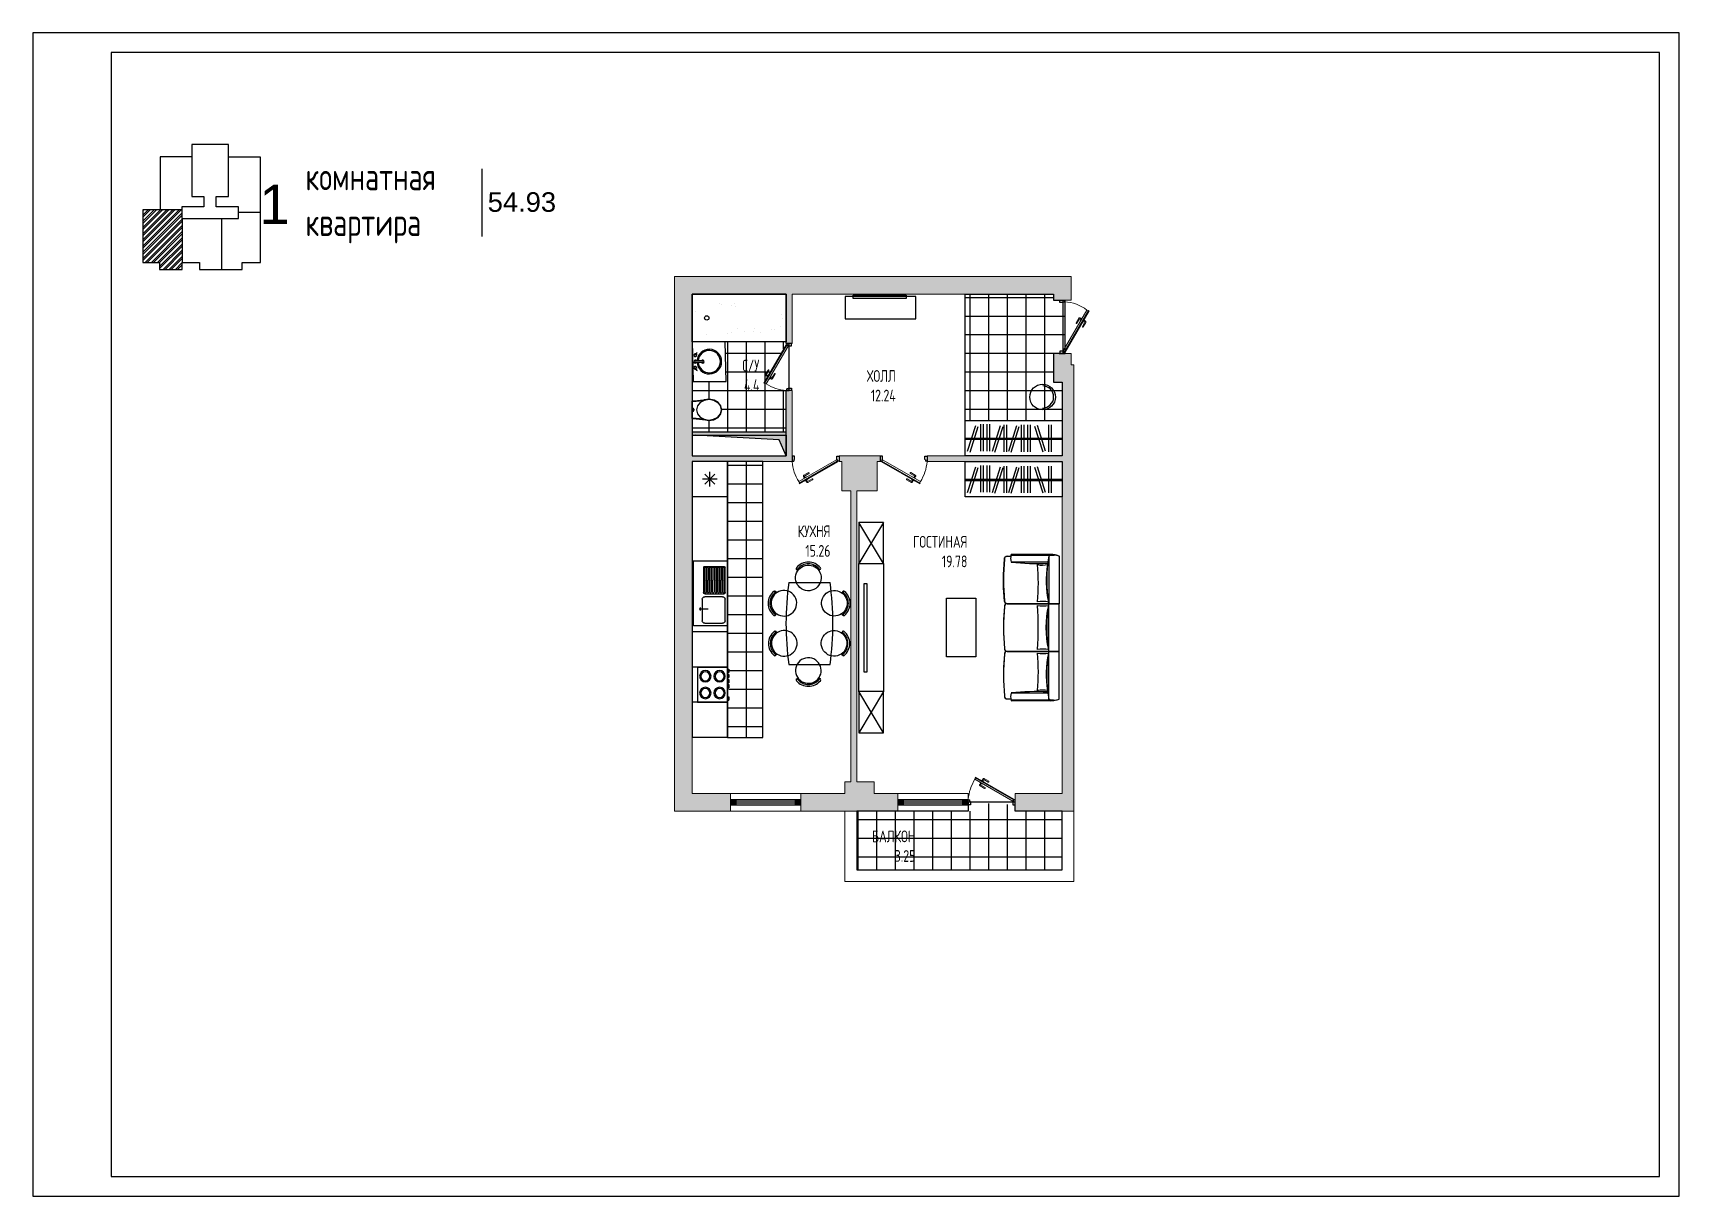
# Model space of a CAD drawing. Header units: millimetres. Extents: x -7516 to 14738, y -3327 to 3625.
# Drawn here: x 4020 to 4440.5, y 3030.8 to 3327.8 of the extents above; entities that cross this region are included whole.
import ezdxf

# ---------------------------------------------------------------- set-up
doc = ezdxf.new("R2010")
doc.units = ezdxf.units.MM
doc.header["$LTSCALE"] = 1.5
for name, color, linetype in [('КАНАЛЫ', 253, 'Continuous'), ('кафель', 9, 'Continuous'), ('МЕБЕЛЬ ОСНОВ', 7, 'Continuous'), ('Основные тонкие', 7, 'Continuous')]:
    doc.layers.add(name, color=color, linetype=linetype)
for name, color, linetype, lineweight in [('новый план', 6, 'Continuous', 30), ('ОКНА', 130, 'Continuous', 30), ('СТЕНЫ', 30, 'Continuous', 30)]:
    doc.layers.add(name, color=color, linetype=linetype, lineweight=lineweight)
doc.styles.add('ARIAL', font='arial.ttf')
doc.styles.add('style1', font='txt.shx', dxfattribs={"width": 0.7, "height": 2.5})
doc.styles.add('СГЕНЕРИР_СТИЛЬ_1', font='txt.shx', dxfattribs={"width": 0.7})
pattern_1 = [(90, (-3074.88, -1930.87), (-4.7625, 0), []), (180, (-3074.88, -1930.87), (-3e-16, -4.7625), [])]

msp = doc.modelspace()

# ---------------------------------------------------------------- texts
at = {"layer": 'МЕБЕЛЬ ОСНОВ', "ltscale": 1.5, "attachment_point": 1}
for s, width, gutter_width, insert, char_height, style in [('\\pxqj;комнатная\\Pквартира', 27.9945, 12.5, (4089.61, 3294.61), 7, 'СГЕНЕРИР_СТИЛЬ_1'), ('\\pxqr;1', 15.1598, 12.5, (4070.43, 3289.03), 10, 'ARIAL'), ('\\pxqr;54.93', 15.1598, 12.5, (4138.46, 3287.1), 5, 'ARIAL'), ('\\pxqr;С/У\\P4.4', 22.7397, 18.75, (4182.82, 3244.34), 3, 'style1'), ('\\pxqr;ХОЛЛ\\P12.24', 22.7397, 18.75, (4217.65, 3241.68), 3, 'style1'), ('\\pxqr;КУХНЯ\\P15.26', 22.7397, 18.75, (4200.97, 3202.02), 3, 'style1'), ('\\pxqr;ГОСТИНАЯ\\P19.78', 22.7397, 18.75, (4235.95, 3199.34), 3, 'style1'), ('\\pxqr;БАЛКОН\\P3.25', 22.7397, 18.75, (4222.66, 3124.12), 3, 'style1')]:
    msp.add_mtext_dynamic_manual_height_columns(s, width=width, gutter_width=gutter_width, heights=[0], dxfattribs=dict(at, insert=insert, char_height=char_height, style=style))

# ---------------------------------------------------------------- blocks, each defined once
blk = doc.blocks.new('двери наружные')
at = {"color": 0}
for p, q in [((3657.41, 2612.77), (3657.91, 2612.77)), ((3657.46, 2612.57), (3657.46, 2612.77)), ((3657.46, 2612.77), (3657.86, 2612.77)), ((3657.86, 2612.77), (3657.86, 2612.62)), ((3657.73, 2612.57), (3657.46, 2612.57)), ((3657.73, 2612.62), (3657.86, 2612.62)), ((3657.41, 2608.22), (3657.91, 2608.22)), ((3657.73, 2608.42), (3657.46, 2608.42)), ((3657.46, 2608.42), (3657.46, 2608.22)), ((3657.46, 2608.22), (3657.86, 2608.22)), ((3657.73, 2608.37), (3657.86, 2608.37)), ((3657.86, 2608.22), (3657.86, 2608.37))]:
    blk.add_line(p, q, dxfattribs=at)
at = {"color": 0, "lineweight": 9}
for p, q in [((3657.73, 2612.62), (3657.73, 2612.57)), ((3657.75, 2608.44), (3659.76, 2611.92)), ((3657.92, 2608.33), (3659.96, 2611.86)), ((3659.88, 2611.86), (3659.76, 2611.92)), ((3659.07, 2611.22), (3658.85, 2610.84)), ((3659.13, 2611.18), (3658.92, 2610.8)), ((3659.26, 2611.11), (3659.13, 2611.18)), ((3659.3, 2611.18), (3659.17, 2611.25)), ((3659.19, 2611), (3659.34, 2611.25)), ((3659.22, 2610.98), (3659.19, 2611)), ((3659.3, 2611.18), (3659.24, 2611.21)), ((3659.34, 2611.25), (3659.36, 2611.24)), ((3659.6, 2610.91), (3659.38, 2610.53)), ((3659.41, 2610.87), (3659.39, 2610.88)), ((3659.56, 2611.12), (3659.41, 2610.87)), ((3659.68, 2610.87), (3659.45, 2610.49)), ((3659.48, 2610.98), (3659.6, 2610.91)), ((3659.52, 2611.05), (3659.65, 2610.97)), ((3659.54, 2611.14), (3659.56, 2611.12)), ((3657.73, 2608.37), (3657.73, 2608.42)), ((3657.86, 2608.37), (3657.75, 2608.44)), ((3657.92, 2608.33), (3657.86, 2608.37))]:
    blk.add_line(p, q, dxfattribs=at)
at = {"color": 0, "lineweight": 0}
for p, q in [((3657.86, 2608.37), (3659.9, 2611.89)), ((3659.9, 2611.89), (3659.96, 2611.86))]:
    blk.add_line(p, q, dxfattribs=at)
at = {"color": 0}
blk.add_circle((3657.78, 2608.39), 0.0212, dxfattribs=at)
at = {"color": 0, "lineweight": 0}
blk.add_arc((3657.74, 2609.36), 3.26, 51.7107, 87.8927, dxfattribs=at)
at = {"color": 0, "lineweight": 9}
for centre, major_axis, start_param, end_param in [((3658.88, 2610.82), (-0.0381, -0.0102), 5.497787, 8.63938), ((3659.13, 2611.19), (0.0192, -0.0715), 2.356194, 3.926991), ((3659.42, 2610.51), (-0.0381, -0.0102), 5.497787, 8.63938), ((3659.61, 2610.91), (-0.0715, -0.0192), 2.356194, 3.926991)]:
    blk.add_ellipse(centre, major_axis=major_axis, ratio=1, start_param=start_param, end_param=end_param, dxfattribs=at)
blk = doc.blocks.new('дв.внутренние')
at = {"color": 7}
for p, q in [((3645.72, 2613.18), (3645.72, 2612.68)), ((3645.92, 2613.13), (3645.72, 2613.13)), ((3645.72, 2613.13), (3645.72, 2612.72)), ((3645.72, 2612.72), (3645.87, 2612.72)), ((3645.87, 2612.85), (3645.92, 2612.85)), ((3645.87, 2612.85), (3645.87, 2612.72)), ((3645.92, 2612.85), (3645.92, 2613.13)), ((3649.52, 2612.85), (3649.52, 2613.13)), ((3649.52, 2613.13), (3649.72, 2613.13)), ((3649.57, 2612.85), (3649.52, 2612.85)), ((3649.58, 2612.85), (3649.58, 2612.72)), ((3649.72, 2612.72), (3649.58, 2612.72)), ((3649.72, 2613.18), (3649.72, 2612.68)), ((3649.72, 2613.13), (3649.72, 2612.72))]:
    blk.add_line(p, q, dxfattribs=at)
at = {"color": 7, "lineweight": 9}
for p, q in [((3645.83, 2612.67), (3645.87, 2612.72)), ((3645.87, 2612.72), (3645.94, 2612.83)), ((3645.87, 2612.72), (3649.13, 2610.84)), ((3645.94, 2612.83), (3649.16, 2610.97)), ((3645.83, 2612.67), (3649.1, 2610.78)), ((3648.67, 2611.45), (3648.29, 2611.67)), ((3648.72, 2611.52), (3648.33, 2611.74)), ((3648.48, 2611.37), (3648.49, 2611.39)), ((3648.49, 2611.39), (3648.75, 2611.24)), ((3648.6, 2611.33), (3648.67, 2611.45)), ((3648.67, 2611.29), (3648.75, 2611.42)), ((3648.67, 2611.29), (3648.71, 2611.35)), ((3648.37, 2610.91), (3647.98, 2611.13)), ((3648.4, 2610.98), (3648.02, 2611.2)), ((3648.37, 2611.17), (3648.38, 2611.19)), ((3648.62, 2611.03), (3648.37, 2611.17)), ((3648.47, 2611.1), (3648.4, 2610.98)), ((3648.54, 2611.07), (3648.47, 2610.94)), ((3648.63, 2611.05), (3648.62, 2611.03)), ((3648.75, 2611.24), (3648.73, 2611.22)), ((3649.1, 2610.86), (3649.16, 2610.97)), ((3649.13, 2610.84), (3649.1, 2610.78))]:
    blk.add_line(p, q, dxfattribs=at)
at = {"color": 7}
blk.add_circle((3645.9, 2612.8), 0.0212, dxfattribs=at)
at = {"color": 7, "lineweight": 9}
blk.add_arc((3645.75, 2613.04), 3.99, 328.7313, 354.6558, dxfattribs=at)
for centre, major_axis, start_param, end_param in [((3648.31, 2611.7), (-0.0102, 0.0381), 5.497787, 8.63938), ((3648.68, 2611.45), (-0.0715, -0.0192), 2.356194, 3.926991), ((3648, 2611.17), (-0.0102, 0.0381), 5.497787, 8.63938), ((3648.4, 2610.97), (-0.0192, 0.0715), 2.356194, 3.926991)]:
    blk.add_ellipse(centre, major_axis=major_axis, ratio=1, start_param=start_param, end_param=end_param, dxfattribs=at)
blk = doc.blocks.new('рпр')
at = {"layer": 'МЕБЕЛЬ ОСНОВ', "color": 7}
for p, q in [((4888.37, 2986.87), (4888.15, 2984.66)), ((4888.41, 2986.97), (4888.22, 2985.01)), ((4888.65, 2985.63), (4888.27, 2984.94)), ((4888.28, 2985.08), (4888.46, 2986.92)), ((4888.36, 2986.84), (4888.37, 2986.92)), ((4888.37, 2986.92), (4888.41, 2986.97)), ((4888.41, 2986.97), (4888.4, 2986.81)), ((4888.41, 2986.97), (4889.54, 2986.97)), ((4888.41, 2986.97), (4889.54, 2986.97)), ((4888.46, 2986.92), (4888.41, 2986.97)), ((4889.22, 2986.08), (4888.65, 2985.63)), ((4889.88, 2986.24), (4889.22, 2986.08)), ((4889.54, 2986.97), (4890.22, 2986.97)), ((4889.6, 2986.82), (4889.54, 2986.97)), ((4890.16, 2986.82), (4889.6, 2986.82)), ((4889.7, 2986.77), (4889.87, 2986.77)), ((4889.79, 2986.7), (4889.7, 2986.77)), ((4889.87, 2986.77), (4889.73, 2986.77)), ((4889.73, 2986.77), (4890.06, 2986.77)), ((4889.96, 2986.7), (4889.79, 2986.7)), ((4890.55, 2986.07), (4889.88, 2986.24)), ((4890.06, 2986.77), (4889.96, 2986.7)), ((4890.22, 2986.97), (4890.16, 2986.82)), ((4890.22, 2986.97), (4891.33, 2986.97)), ((4891.11, 2985.61), (4890.55, 2986.07)), ((4891.48, 2984.92), (4891.11, 2985.61)), ((4891.33, 2986.97), (4891.28, 2986.92)), ((4891.28, 2986.92), (4891.47, 2985.08)), ((4891.33, 2986.97), (4891.37, 2986.92)), ((4891.37, 2986.57), (4891.33, 2986.97)), ((4891.37, 2986.92), (4891.4, 2986.62)), ((4891.4, 2986.62), (4891.37, 2986.57)), ((4891.37, 2986.57), (4891.37, 2986.57)), ((4888.2, 2984.98), (4888.06, 2984.13)), ((4888.06, 2984.13), (4888.19, 2983.29)), ((4888.27, 2984.94), (4888.13, 2984.13)), ((4888.13, 2984.13), (4888.26, 2983.32)), ((4888.19, 2983.29), (4888.58, 2982.57)), ((4888.24, 2985.04), (4888.2, 2984.98)), ((4888.26, 2983.32), (4888.63, 2982.63)), ((4891.09, 2982.61), (4891.48, 2983.3)), ((4891.14, 2982.55), (4891.54, 2983.26)), ((4891.61, 2984.11), (4891.48, 2984.92)), ((4891.48, 2983.3), (4891.61, 2984.11)), ((4891.55, 2984.95), (4891.51, 2985.03)), ((4891.54, 2983.26), (4891.68, 2984.11)), ((4891.68, 2984.11), (4891.55, 2984.95)), ((4888.58, 2982.57), (4889.17, 2982.09)), ((4888.63, 2982.63), (4889.19, 2982.17)), ((4889.17, 2982.09), (4889.86, 2981.92)), ((4889.19, 2982.17), (4889.86, 2982)), ((4889.86, 2982), (4890.53, 2982.16)), ((4889.86, 2981.92), (4890.55, 2982.08)), ((4890.53, 2982.16), (4891.09, 2982.61)), ((4890.55, 2982.08), (4891.14, 2982.55))]:
    blk.add_line(p, q, dxfattribs=at)
at = {"layer": 'МЕБЕЛЬ ОСНОВ', "color": 7, "ltscale": 1.5}
blk.add_lwpolyline([(4891.51, 2985.03), (4891.37, 2986.57)], dxfattribs=at)
blk = doc.blocks.new('ШГН67Е')
for p, q in [((4804.3, 2934.62), (4851.27, 2934.62)), ((4804.3, 2934.62), (4804.3, 2928.62)), ((4810.3, 2934.62), (4810.3, 2928.62)), ((4810.3, 2929.5), (4810.3, 2934.62)), ((4810.65, 2934.62), (4810.65, 2934.84)), ((4811.22, 2934.84), (4810.65, 2934.84)), ((4811.22, 2934.62), (4811.22, 2934.84)), ((4813.32, 2934.84), (4812.75, 2934.84)), ((4812.75, 2934.62), (4812.75, 2934.84)), ((4813.32, 2934.62), (4813.32, 2934.84)), ((4813.62, 2934.62), (4813.62, 2934.84)), ((4814.18, 2934.84), (4813.62, 2934.84)), ((4814.18, 2934.84), (4813.62, 2934.84)), ((4813.62, 2934.62), (4813.62, 2934.84)), ((4814.18, 2934.62), (4814.18, 2934.84)), ((4814.18, 2934.62), (4814.18, 2934.84)), ((4815.05, 2934.84), (4814.49, 2934.84)), ((4814.49, 2934.62), (4814.49, 2934.84)), ((4815.05, 2934.62), (4815.05, 2934.84)), ((4815.36, 2934.62), (4815.36, 2934.84)), ((4815.92, 2934.84), (4815.36, 2934.84)), ((4815.92, 2934.62), (4815.92, 2934.84)), ((4816.3, 2934.62), (4816.3, 2928.62)), ((4816.3, 2929.5), (4816.3, 2934.62)), ((4822.3, 2934.62), (4822.3, 2928.62)), ((4823.32, 2934.62), (4823.32, 2928.82)), ((4823.32, 2934.62), (4834.3, 2934.62)), ((4823.74, 2930.77), (4823.74, 2933.79)), ((4824.17, 2934.22), (4827.84, 2934.22)), ((4828.27, 2933.79), (4828.27, 2930.77)), ((4828.77, 2930.76), (4828.77, 2934.06)), ((4828.97, 2934.26), (4833.22, 2934.26)), ((4831.09, 2934.11), (4829.09, 2934.11)), ((4831.09, 2933.81), (4829.09, 2933.81)), ((4831.09, 2933.67), (4829.09, 2933.67)), ((4831.09, 2933.37), (4829.09, 2933.37)), ((4831.09, 2933.23), (4829.09, 2933.23)), ((4831.09, 2932.93), (4829.09, 2932.93)), ((4831.09, 2932.78), (4829.09, 2932.78)), ((4831.09, 2932.48), (4829.09, 2932.48)), ((4831.09, 2932.34), (4829.09, 2932.34)), ((4831.09, 2934.11), (4833.1, 2934.11)), ((4831.09, 2933.81), (4833.1, 2933.81)), ((4831.09, 2933.67), (4833.1, 2933.67)), ((4831.09, 2933.37), (4833.1, 2933.37)), ((4831.09, 2933.23), (4833.1, 2933.23)), ((4831.09, 2932.93), (4833.1, 2932.93)), ((4831.09, 2932.78), (4833.1, 2932.78)), ((4831.09, 2932.48), (4833.1, 2932.48)), ((4831.09, 2932.34), (4833.1, 2932.34)), ((4833.42, 2930.76), (4833.42, 2934.06)), ((4834.3, 2934.62), (4834.3, 2928.62)), ((4834.3, 2934.62), (4834.3, 2928.82)), ((4845.27, 2934.62), (4845.27, 2928.62)), ((4849.14, 2932.5), (4847.4, 2930.75)), ((4849.14, 2930.75), (4847.4, 2932.5)), ((4848.27, 2932.86), (4848.27, 2930.39)), ((4851.27, 2934.62), (4851.27, 2928.62)), ((4816.3, 2929.5), (4810.3, 2929.5)), ((4827.84, 2930.34), (4824.17, 2930.34)), ((4833.22, 2930.56), (4828.97, 2930.56)), ((4831.09, 2932.04), (4829.09, 2932.04)), ((4831.09, 2931.9), (4829.09, 2931.9)), ((4831.09, 2931.6), (4829.09, 2931.6)), ((4831.09, 2931.46), (4829.09, 2931.46)), ((4831.09, 2931.16), (4829.09, 2931.16)), ((4831.09, 2931.02), (4829.09, 2931.02)), ((4831.09, 2930.72), (4829.09, 2930.72)), ((4831.09, 2932.04), (4833.1, 2932.04)), ((4831.09, 2931.9), (4833.1, 2931.9)), ((4831.09, 2931.6), (4833.1, 2931.6)), ((4831.09, 2931.46), (4833.1, 2931.46)), ((4831.09, 2931.16), (4833.1, 2931.16)), ((4831.09, 2931.02), (4833.1, 2931.02)), ((4831.09, 2930.72), (4833.1, 2930.72)), ((4847.03, 2931.62), (4849.5, 2931.62)), ((4851.27, 2928.62), (4804.3, 2928.62)), ((4823.32, 2928.82), (4834.3, 2928.82))]:
    blk.add_line(p, q)
at = {"ltscale": 0.6}
for p, q in [((4825.94, 2930.01), (4826.45, 2930.01)), ((4826.2, 2929.8), (4826.2, 2931.32))]:
    blk.add_line(p, q, dxfattribs=at)
for centre, radius in [((4811.87, 2933.28), 0.974), ((4811.87, 2933.28), 0.774), ((4814.73, 2933.28), 0.974), ((4814.73, 2933.28), 0.774), ((4811.87, 2930.86), 0.974), ((4811.87, 2930.86), 0.774), ((4814.73, 2930.86), 0.974), ((4814.73, 2930.86), 0.774)]:
    blk.add_circle(centre, radius)
for centre, radius, start, end in [((4824.17, 2933.79), 0.432, 90, 180), ((4827.84, 2933.79), 0.432, 0, 90), ((4828.97, 2934.06), 0.2, 90, 180), ((4829.09, 2933.91), 0.2, 90, 165.5097), ((4829.09, 2934.01), 0.2, 194.4903, 270), ((4829.09, 2933.47), 0.2, 90, 165.5097), ((4829.09, 2933.57), 0.2, 194.4903, 270), ((4829.09, 2933.03), 0.2, 90, 165.5097), ((4829.09, 2933.13), 0.2, 194.4903, 270), ((4829.09, 2932.58), 0.2, 90, 165.5097), ((4829.09, 2932.68), 0.2, 194.4903, 270), ((4829.09, 2932.14), 0.2, 90, 165.5097), ((4833.1, 2933.91), 0.2, 14.4903, 90), ((4833.1, 2934.01), 0.2, 270, 345.5097), ((4833.1, 2933.47), 0.2, 14.4903, 90), ((4833.1, 2933.57), 0.2, 270, 345.5097), ((4833.1, 2933.03), 0.2, 14.4903, 90), ((4833.1, 2933.13), 0.2, 270, 345.5097), ((4833.1, 2932.58), 0.2, 14.4903, 90), ((4833.1, 2932.68), 0.2, 270, 345.5097), ((4833.1, 2932.14), 0.2, 14.4903, 90), ((4833.22, 2934.06), 0.2, 0, 90), ((4824.17, 2930.77), 0.432, 180, 270), ((4827.84, 2930.77), 0.432, 270, 0), ((4828.97, 2930.76), 0.2, 180, 270), ((4829.09, 2932.24), 0.2, 194.4903, 270), ((4829.09, 2931.7), 0.2, 90, 165.5097), ((4829.09, 2931.8), 0.2, 194.4903, 270), ((4829.09, 2931.26), 0.2, 90, 165.5097), ((4829.09, 2931.36), 0.2, 194.4903, 270), ((4829.09, 2930.82), 0.2, 90, 165.5097), ((4829.09, 2930.92), 0.2, 194.4903, 270), ((4833.1, 2932.24), 0.2, 270, 345.5097), ((4833.1, 2931.7), 0.2, 14.4903, 90), ((4833.1, 2931.8), 0.2, 270, 345.5097), ((4833.1, 2931.26), 0.2, 14.4903, 90), ((4833.1, 2931.36), 0.2, 270, 345.5097), ((4833.1, 2930.82), 0.2, 14.4903, 90), ((4833.1, 2930.92), 0.2, 270, 345.5097), ((4833.22, 2930.76), 0.2, 270, 0)]:
    blk.add_arc(centre, radius, start, end)
blk = doc.blocks.new('ек')
for p, q in [((4931.49, 3632.32), (4931.76, 3632.12)), ((4931.79, 3632.47), (4931.95, 3632.35)), ((4935.28, 3632.47), (4935.08, 3632.33)), ((4935.62, 3632.35), (4935.31, 3632.12)), ((4938.31, 3632.38), (4938.59, 3632.18)), ((4938.61, 3632.53), (4938.78, 3632.41)), ((4942.1, 3632.53), (4941.91, 3632.39)), ((4942.45, 3632.41), (4942.13, 3632.18)), ((4927.31, 3628.47), (4927.45, 3628.28)), ((4927.43, 3628.82), (4927.66, 3628.5)), ((4946.2, 3628.82), (4945.97, 3628.5)), ((4946.32, 3628.47), (4946.18, 3628.28)), ((4927.31, 3624.98), (4927.42, 3625.14)), ((4927.45, 3624.68), (4927.66, 3624.95)), ((4946.17, 3624.68), (4945.97, 3624.95)), ((4946.32, 3624.98), (4946.2, 3625.14)), ((4931.49, 3620.89), (4931.76, 3621.09)), ((4931.79, 3620.74), (4931.95, 3620.86)), ((4935.28, 3620.74), (4935.08, 3620.88)), ((4935.62, 3620.86), (4935.31, 3621.09)), ((4938.31, 3620.83), (4938.59, 3621.03)), ((4938.61, 3620.68), (4938.78, 3620.8)), ((4942.1, 3620.68), (4941.91, 3620.82)), ((4942.45, 3620.81), (4942.13, 3621.03))]:
    blk.add_line(p, q)
for points in [[(4935.01, 3629.22, 2.852439), (4932.29, 3629.06, 0.350569), (4935.01, 3629.22)], [(4941.84, 3629.28, 2.852439), (4939.12, 3629.12, 0.350569), (4941.84, 3629.28)], [(4930.55, 3628.2, 2.852439), (4930.71, 3625.48, 0.350569), (4930.55, 3628.2)], [(4943.07, 3628.2, -2.852439), (4942.91, 3625.48, -0.350569), (4943.07, 3628.2)], [(4935.01, 3623.99, -2.852439), (4932.29, 3624.15, -0.350569), (4935.01, 3623.99)], [(4941.84, 3623.93, -2.852439), (4939.12, 3624.09, -0.350569), (4941.84, 3623.93)]]:
    blk.add_lwpolyline(points, format="xyb")
for points in [[(4929.94, 3630.05), (4929.94, 3623.05)], [(4943.94, 3630.05), (4943.94, 3623.05)]]:
    blk.add_lwpolyline(points)
for centre, radius, start, end in [((4933.53, 3630.85), 2.68, 40.2729, 139.7271), ((4933.53, 3630.85), 2.38, 40.0936, 139.9064), ((4940.36, 3630.91), 2.68, 40.2729, 139.7271), ((4940.36, 3630.91), 2.38, 40.0936, 139.9064), ((4936.94, 3581.3), 49.25, 81.8288, 98.1712), ((4931.64, 3632.45), 0.2, 139.7271, 219.8242), ((4931.56, 3632.51), 0.2, 248.872, 319.9064), ((4935.51, 3632.51), 0.2, 220.0936, 305.6519), ((4935.22, 3632.39), 0.409, 354.1192, 27.9442), ((4938.47, 3632.51), 0.2, 139.7271, 219.8242), ((4938.38, 3632.57), 0.2, 248.872, 319.9064), ((4942.33, 3632.57), 0.2, 220.0936, 305.6519), ((4942.04, 3632.45), 0.409, 354.1192, 27.9442), ((4928.93, 3626.73), 2.68, 130.2729, 229.7271), ((4928.93, 3626.73), 2.38, 130.0936, 229.9064), ((4927.39, 3628.41), 0.409, 84.1192, 117.9442), ((4927.26, 3628.7), 0.2, 310.0936, 35.6519), ((4946.36, 3628.7), 0.2, 144.3481, 229.9064), ((4946.24, 3628.41), 0.409, 62.0558, 95.8808), ((4944.7, 3626.73), 2.38, 310.0936, 49.9064), ((4944.7, 3626.73), 2.68, 310.2729, 49.7271), ((4927.26, 3624.75), 0.2, 338.872, 49.9064), ((4946.36, 3624.75), 0.2, 130.0936, 201.128), ((4927.32, 3624.83), 0.2, 229.7271, 309.8242), ((4936.94, 3671.8), 49.25, 261.8288, 278.1712), ((4946.3, 3624.83), 0.2, 230.1758, 310.2729), ((4931.64, 3620.76), 0.2, 140.1758, 220.2729), ((4931.56, 3620.7), 0.2, 40.0936, 111.128), ((4933.53, 3622.37), 2.68, 220.2729, 319.7271), ((4933.53, 3622.37), 2.38, 220.0936, 319.9064), ((4935.51, 3620.7), 0.2, 54.3481, 139.9064), ((4935.22, 3620.82), 0.409, 332.0558, 5.8808), ((4938.47, 3620.7), 0.2, 140.1758, 220.2729), ((4938.38, 3620.64), 0.2, 40.0936, 111.128), ((4940.36, 3622.31), 2.68, 220.2729, 319.7271), ((4940.36, 3622.31), 2.38, 220.0936, 319.9064), ((4942.33, 3620.64), 0.2, 54.3481, 139.9064), ((4942.04, 3620.76), 0.409, 332.0558, 5.8808)]:
    blk.add_arc(centre, radius, start, end)
blk = doc.blocks.new('СК43 R220')
blk.add_circle((0, 0), 218)
blk.add_arc((0, 0), 188, 0, 180)
blk = doc.blocks.new('ММ07 950х2490')
for p, q in [((-1222, 827), (-1220, 857)), ((-1220, 857), (-1205, 923)), ((-1214, 131), (-1214, 864)), ((-1214, 851), (-1214, 131)), ((-1205, 923), (-1196, 948)), ((-1196, 948), (-384, 948)), ((-1196, 948), (-384, 948)), ((-384, 948), (-384, 124)), ((-384, 124), (-384, 948)), ((426, 948), (-384, 948)), ((426, 948), (-384, 948)), ((-384, 948), (-384, 124)), ((-384, 124), (-384, 948)), ((1238, 948), (426, 948)), ((1238, 948), (426, 948)), ((426, 948), (426, 124)), ((426, 62), (426, 948)), ((426, 60), (426, 948)), ((426, 124), (426, 948)), ((1246, 923), (1238, 948)), ((1262, 857), (1246, 923)), ((1256, 131), (1256, 864)), ((1256, 851), (1256, 131)), ((1264, 827), (1262, 857)), ((-1224, 131), (-1222, 827)), ((-1224, 802), (-1224, 131)), ((-1196, 768), (-384, 768)), ((-1094, 753), (-1094, 131)), ((426, 768), (-384, 768)), ((1238, 768), (426, 768)), ((1136, 753), (1136, 131)), ((1266, 131), (1264, 827)), ((1266, 802), (1266, 131)), ((-1214, 131), (-1224, 131)), ((-1214, 131), (-1224, 131)), ((-1194, 124), (-1214, 131)), ((-1190, 42), (-1194, 124)), ((-1194, 62), (-1194, 124)), ((-1185, 33), (-1190, 42)), ((-1163, 15), (-1185, 33)), ((-1144, 12), (-1163, 15)), ((-884, 0), (-1144, 12)), ((-653, 0), (-884, 0)), ((-431, 12), (-653, 0)), ((-399, 26), (-431, 12)), ((-388, 42), (-399, 26)), ((-384, 62), (-388, 42)), ((-384, 124), (-384, 62)), ((-384, 62), (-384, 124)), ((-384, 124), (-384, 62)), ((-384, 62), (-384, 124)), ((-384, 62), (-380, 42)), ((-380, 42), (-369, 26)), ((-369, 26), (-338, 12)), ((-338, 12), (-115, 0)), ((-115, 0), (115, 0)), ((115, 0), (376, 12)), ((376, 12), (395, 15)), ((395, 15), (417, 33)), ((417, 33), (422, 42)), ((422, 42), (426, 60)), ((426, 124), (426, 62)), ((426, 62), (426, 124)), ((426, 62), (430, 42)), ((430, 42), (441, 26)), ((441, 26), (472, 12)), ((472, 12), (695, 0)), ((695, 0), (925, 0)), ((925, 0), (1186, 12)), ((1186, 12), (1205, 15)), ((1205, 15), (1227, 33)), ((1227, 33), (1232, 42)), ((1232, 42), (1236, 124)), ((1236, 124), (1256, 131)), ((1236, 62), (1236, 124)), ((1256, 131), (1266, 131)), ((1256, 131), (1266, 131))]:
    blk.add_line(p, q)
for centre, radius, start, end in [((-818, 799), 406, 158.5632, 179.5809), ((-982, 857), 233, 157.205, 202.718), ((860, 799), 406, 0.4193, 21.4364), ((1023, 857), 233, 337.2846, 22.7952), ((-789, 3321), 2586, 260.9423, 279.0128), ((-5041, 566), 3971, 353.706, 2.6744), ((-767, 2387), 1663, 260.0645, 282.2775), ((-1421, 657), 379, 347.7285, 14.0418), ((-734, -2911), 3502, 84.7961, 95.2043), ((144, 660), 567, 169.5898, 188.4269), ((21, 3321), 2586, 260.987, 279.0128), ((21, 2446), 1726, 257.4143, 282.5849), ((-913, 660), 567, 351.5741, 10.4095), ((21, -4516), 5106, 85.8125, 94.1879), ((954, 660), 567, 169.5897, 188.426), ((831, 3321), 2586, 260.9872, 279.0577), ((808, 2387), 1663, 257.7227, 279.9353), ((-103, 660), 567, 351.5743, 10.4103), ((775, -2911), 3502, 84.7959, 95.2043), ((1463, 657), 379, 165.9569, 192.2717), ((5082, 566), 3971, 177.3257, 186.294), ((-1154, 270), 152, 246.7807, 293.2228), ((-1144, 62), 50, 180.0001, 270.0116), ((-789, 4867), 4868, 265.8169, 274.1833), ((-434, 62), 50, 270.0001, 0.0001), ((-334, 62), 50, 180.0001, 270.0116), ((21, 4867), 4868, 265.817, 274.1833), ((376, 62), 50, 270.0001, 0.0116), ((476, 62), 50, 180.0001, 269.9886), ((831, 4867), 4868, 265.8171, 274.1833), ((1196, 270), 152, 246.7807, 293.2194), ((1186, 62), 50, 270.0001, 0.0116)]:
    blk.add_arc(centre, radius, start, end)

# ---------------------------------------------------------------- hatches: boundary and pattern name
at = {"layer": 'КАНАЛЫ', "ltscale": 1.5, "true_color": 0x939598}
h = msp.add_hatch(color=252, dxfattribs=at)
h.dxf.hatch_style = 1
h.paths.add_polyline_path([(4212.4, 3225.82), (4188.4, 3225.82), (4188.4, 3225.07), (4211.65, 3225.07), (4212.4, 3225.07)])
at = {"layer": 'КАНАЛЫ', "ltscale": 1.5, "true_color": 0x000000}
h = msp.add_hatch(color=18, dxfattribs=at)
h.dxf.hatch_style = 1
h.paths.add_polyline_path([(4212.4, 3225.07), (4188.4, 3225.07), (4189.15, 3225.07), (4210.59, 3223.87), (4212.4, 3219.82)])
at = {"layer": 'кафель', "ltscale": 1.5, "true_color": 0x939598}
h = msp.add_hatch(dxfattribs=at)
h.set_pattern_fill('ANSI37', color=252, scale=1.5, angle=45)
h.set_pattern_definition(pattern_1)
h.paths.add_polyline_path([(4258.15, 3261.07), (4258.15, 3228.82), (4282.9, 3228.82), (4282.9, 3238.57), (4280.65, 3238.57), (4280.65, 3245.92), (4283.54, 3245.92), (4283.54, 3259.57), (4280.65, 3259.57), (4280.65, 3261.07)])
h = msp.add_hatch(dxfattribs=at)
h.set_pattern_fill('ANSI37', color=252, scale=1.5, angle=45)
h.set_pattern_definition(pattern_1)
edge = h.paths.add_edge_path()
edge.add_arc((4213.5, 3248.38), 11.97, 238.7313, 264.695, ccw=False)
edge.add_line((4207.29, 3238.16), (4206.95, 3238.35))
edge.add_line((4206.95, 3238.35), (4206.89, 3238.25))
edge.add_line((4206.89, 3238.25), (4206.71, 3238.35))
edge.add_line((4206.71, 3238.35), (4207.51, 3239.75))
edge.add_line((4207.51, 3239.75), (4207.45, 3239.79))
edge.add_line((4207.45, 3239.79), (4207.57, 3240.01))
edge.add_line((4207.57, 3240.01), (4207.13, 3240.26))
edge.add_ellipse((4207.29, 3240.43), major_axis=(0.157, 0.157), ratio=1, start_angle=105.0001, end_angle=195.0001, ccw=False)
edge.add_line((4207.1, 3240.54), (4207.8, 3241.75))
edge.add_ellipse((4207.87, 3241.63), major_axis=(0.0838, 0.0838), ratio=1, start_angle=285.0001, end_angle=465.0001, ccw=False)
edge.add_line((4207.97, 3241.57), (4207.31, 3240.43))
edge.add_line((4207.31, 3240.43), (4207.69, 3240.21))
edge.add_line((4207.69, 3240.21), (4207.88, 3240.55))
edge.add_line((4207.88, 3240.55), (4212.37, 3248.15))
edge.add_line((4212.37, 3248.15), (4212.54, 3248.04))
edge.add_line((4212.54, 3248.04), (4212.54, 3248.47))
edge.add_line((4212.54, 3248.47), (4212.4, 3248.47))
edge.add_line((4212.4, 3248.47), (4212.4, 3248.91))
edge.add_line((4212.4, 3248.91), (4196.79, 3248.91))
edge.add_line((4196.79, 3248.91), (4197.05, 3238.78))
edge.add_line((4197.05, 3238.78), (4188.65, 3238.78))
edge.add_line((4188.65, 3238.78), (4188.39, 3248.92))
edge.add_line((4188.39, 3248.92), (4188.39, 3233.73))
edge.add_line((4188.39, 3233.73), (4188.39, 3233.73))
edge.add_line((4188.39, 3233.73), (4188.4, 3233.73))
edge.add_line((4188.4, 3233.73), (4188.47, 3233.79))
edge.add_line((4188.47, 3233.79), (4188.93, 3233.84))
edge.add_line((4188.93, 3233.84), (4189, 3233.79))
edge.add_line((4189, 3233.79), (4191.31, 3233.99))
edge.add_line((4191.31, 3233.99), (4191.43, 3234.06))
edge.add_line((4191.43, 3234.06), (4192.69, 3234.26))
edge.add_line((4192.69, 3234.26), (4193.96, 3234.04))
edge.add_line((4193.96, 3234.04), (4195.02, 3233.45))
edge.add_line((4195.02, 3233.45), (4195.73, 3232.56))
edge.add_line((4195.73, 3232.56), (4195.98, 3231.52))
edge.add_line((4195.98, 3231.52), (4195.72, 3230.48))
edge.add_line((4195.72, 3230.48), (4194.99, 3229.61))
edge.add_line((4194.99, 3229.61), (4193.92, 3229.02))
edge.add_line((4193.92, 3229.02), (4192.65, 3228.82))
edge.add_line((4192.65, 3228.82), (4191.86, 3228.96))
edge.add_line((4191.86, 3228.96), (4188.57, 3229.28))
edge.add_line((4188.57, 3229.28), (4188.39, 3229.29))
edge.add_line((4188.39, 3229.29), (4188.4, 3225.82))
edge.add_line((4188.4, 3225.82), (4212.4, 3225.82))
edge.add_line((4212.4, 3225.82), (4212.4, 3236.47))
h.paths.add_polyline_path([(4199.21, 3235.59), (4206.31, 3235.59), (4206.31, 3245.09), (4199.21, 3245.09)], flags=24)
h = msp.add_hatch(dxfattribs=at)
h.set_pattern_fill('ANSI37', color=252, scale=1.5, angle=45)
h.set_pattern_definition(pattern_1)
h.paths.add_polyline_path([(4197.4, 3165.3), (4197.73, 3165.3), (4197.73, 3164.46), (4197.73, 3163.15), (4197.73, 3161.85), (4197.73, 3160.55), (4197.67, 3158.25), (4197.73, 3158.25), (4197.73, 3156.86), (4197.4, 3156.86), (4197.4, 3147.86), (4206.4, 3147.86), (4206.42, 3218.32), (4197.4, 3218.32)])
at = {"layer": 'МЕБЕЛЬ ОСНОВ', "ltscale": 1.5, "true_color": 0x939598}
h = msp.add_hatch(dxfattribs=at)
h.set_pattern_fill('ANSI32', color=252, scale=0.117607)
h.set_pattern_definition([(45, (-791.6732, -203.9691), (-0.79210748, 0.79210748), []), (45, (-791.1451, -203.9691), (-0.79210748, 0.79210748), [])])
h.paths.add_polyline_path([(4058.1, 3280.39), (4058.03, 3280.39), (4058.03, 3282.6), (4052.49, 3282.6), (4048.07, 3282.6), (4048.07, 3269.17), (4052.35, 3269.17), (4052.35, 3267.4), (4058.1, 3267.4), (4058.1, 3269.17)])
at = {"layer": 'МЕБЕЛЬ ОСНОВ', "ltscale": 1.5, "true_color": 0x636466}
h = msp.add_hatch(color=251, dxfattribs=at)
h.dxf.hatch_style = 1
h.paths.add_polyline_path([(4198.15, 3132.07), (4198.15, 3130.57), (4199.65, 3130.57), (4199.65, 3132.07)])
h = msp.add_hatch(color=251, dxfattribs=at)
h.dxf.hatch_style = 1
h.paths.add_polyline_path([(4214.65, 3132.07), (4214.65, 3130.57), (4216.15, 3130.57), (4216.15, 3132.07)])
at = {"layer": 'МЕБЕЛЬ ОСНОВ', "ltscale": 1.5, "true_color": 0x939598}
h = msp.add_hatch(dxfattribs=at)
h.set_pattern_fill('ANSI37', color=252, scale=1.5, angle=45)
h.set_pattern_definition(pattern_1)
h.paths.add_polyline_path([(4270.9, 3129.07), (4270.9, 3130.72), (4270.3, 3130.72), (4259.5, 3131.29), (4259.5, 3129.07), (4230.4, 3129.07), (4230.4, 3114.07), (4282.9, 3114.07), (4282.9, 3129.07)])
at = {"layer": 'МЕБЕЛЬ ОСНОВ', "ltscale": 1.5, "true_color": 0x636466}
h = msp.add_hatch(color=251, dxfattribs=at)
h.dxf.hatch_style = 1
h.paths.add_polyline_path([(4242.4, 3132.07), (4240.9, 3132.07), (4240.9, 3130.57), (4242.4, 3130.57)])
h = msp.add_hatch(color=251, dxfattribs=at)
h.dxf.hatch_style = 1
h.paths.add_polyline_path([(4257.4, 3132.07), (4257.4, 3130.57), (4258.9, 3130.57), (4258.9, 3132.07)])
at = {"layer": 'ОКНА', "ltscale": 1.5, "true_color": 0x939598}
h = msp.add_hatch(color=252, dxfattribs=at)
h.dxf.hatch_style = 1
h.paths.add_polyline_path([(4188.4, 3219.82), (4212.4, 3219.82), (4212.4, 3236.47), (4213.9, 3236.47), (4213.9, 3218.31), (4188.4, 3218.32), (4188.4, 3133.57), (4198.15, 3133.57), (4198.15, 3129.07), (4183.9, 3129.07), (4183.9, 3265.57), (4285.15, 3265.57), (4285.15, 3259.57), (4280.65, 3259.57), (4280.65, 3261.07), (4213.9, 3261.07), (4213.9, 3248.47), (4212.4, 3248.47), (4212.4, 3261.07), (4188.38, 3261.07)])
h = msp.add_hatch(color=252, dxfattribs=at)
h.dxf.hatch_style = 1
h.paths.add_polyline_path([(4282.9, 3218.32), (4248.4, 3218.31), (4248.4, 3219.82), (4282.9, 3219.82), (4282.9, 3238.57), (4280.65, 3238.57), (4280.65, 3245.92), (4285.15, 3245.92), (4285.15, 3243.07), (4285.9, 3243.07), (4285.9, 3129.07), (4270.9, 3129.07), (4270.9, 3133.57), (4282.9, 3133.57)])
h = msp.add_hatch(color=252, dxfattribs=at)
h.dxf.hatch_style = 1
h.paths.add_polyline_path([(4235.65, 3218.32), (4236.4, 3218.32), (4236.4, 3219.82), (4225.9, 3219.82), (4225.9, 3218.32), (4226.65, 3218.32), (4226.65, 3210.82), (4228.9, 3210.82), (4228.9, 3136.57), (4227.4, 3136.57), (4227.4, 3133.57), (4216.15, 3133.57), (4216.15, 3129.07), (4240.9, 3129.07), (4240.9, 3133.57), (4234.9, 3133.57), (4234.9, 3136.57), (4230.4, 3136.57), (4230.4, 3210.82), (4235.65, 3210.82)])

# ---------------------------------------------------------------- linework, layer by layer
for p, q in [((4258.71, 3220.97), (4260.8, 3227.5)), ((4259.35, 3220.77), (4261.43, 3227.3)), ((4262.14, 3221.01), (4262.14, 3227.86)), ((4262.8, 3221.01), (4262.8, 3227.86)), ((4263.77, 3221.01), (4263.77, 3227.86)), ((4264.44, 3221.01), (4264.44, 3227.86)), ((4265.09, 3220.97), (4267.18, 3227.5)), ((4265.73, 3220.77), (4267.81, 3227.3)), ((4268.07, 3220.81), (4268.07, 3227.67)), ((4268.73, 3220.81), (4268.73, 3227.67)), ((4269.23, 3220.97), (4271.31, 3227.5)), ((4269.86, 3220.77), (4271.95, 3227.3)), ((4272.52, 3220.81), (4272.52, 3227.67)), ((4273.18, 3220.81), (4273.18, 3227.67)), ((4274.15, 3220.81), (4274.15, 3227.67)), ((4274.82, 3220.81), (4274.82, 3227.67)), ((4278.03, 3220.77), (4275.95, 3227.3)), ((4278.66, 3220.97), (4276.58, 3227.5)), ((4279.47, 3220.81), (4279.47, 3227.67)), ((4280.13, 3220.81), (4280.13, 3227.67)), ((4282.9, 3224.22), (4258.15, 3224.22)), ((4258.15, 3224.03), (4282.9, 3224.03)), ((4258.71, 3210.47), (4260.8, 3217)), ((4262.14, 3210.51), (4262.14, 3217.36)), ((4262.8, 3210.51), (4262.8, 3217.36)), ((4263.77, 3210.51), (4263.77, 3217.36)), ((4264.44, 3210.51), (4264.44, 3217.36)), ((4265.09, 3210.47), (4267.18, 3217)), ((4268.07, 3210.31), (4268.07, 3217.17)), ((4268.73, 3210.31), (4268.73, 3217.17)), ((4269.23, 3210.47), (4271.31, 3217)), ((4272.52, 3210.31), (4272.52, 3217.17)), ((4273.18, 3210.31), (4273.18, 3217.17)), ((4274.15, 3210.31), (4274.15, 3217.17)), ((4274.82, 3210.31), (4274.82, 3217.17)), ((4278.66, 3210.47), (4276.58, 3217)), ((4279.47, 3210.31), (4279.47, 3217.17)), ((4280.13, 3210.31), (4280.13, 3217.17)), ((4282.9, 3213.72), (4258.15, 3213.72)), ((4258.15, 3213.53), (4282.9, 3213.53)), ((4259.35, 3210.27), (4261.43, 3216.8)), ((4265.73, 3210.27), (4267.81, 3216.8)), ((4269.86, 3210.27), (4271.95, 3216.8)), ((4278.03, 3210.27), (4275.95, 3216.8))]:
    msp.add_line(p, q)
at = {"color": 252, "lineweight": 0, "true_color": 0x939598}
for p, q in [((4198.15, 3132.07), (4214.65, 3132.07)), ((4198.15, 3130.57), (4214.65, 3130.57)), ((4199.65, 3131.7), (4214.65, 3131.7)), ((4199.65, 3131.32), (4214.65, 3131.32)), ((4199.65, 3130.94), (4214.65, 3130.94)), ((4240.9, 3132.07), (4257.4, 3132.07)), ((4240.9, 3130.57), (4257.4, 3130.57)), ((4242.4, 3131.7), (4257.4, 3131.7)), ((4242.4, 3131.32), (4257.4, 3131.32)), ((4242.4, 3130.94), (4257.4, 3130.94))]:
    msp.add_line(p, q, dxfattribs=at)
at = {"color": 18, "true_color": 0x000000}
msp.add_lwpolyline([(4019.98, 3030.78), (4440.48, 3030.78), (4440.48, 3327.78), (4019.98, 3327.78)], close=True, dxfattribs=at)
for points in [[(4282.9, 3219.82), (4258.15, 3219.82), (4258.15, 3228.82), (4282.9, 3228.82)], [(4282.9, 3209.32), (4258.15, 3209.32), (4258.15, 3218.32), (4282.9, 3218.32)]]:
    msp.add_lwpolyline(points, close=True)
for points in [[(4280.88, 3224.22), (4279.46, 3224.22), (4279.46, 3224.03), (4280.88, 3224.03)], [(4280.88, 3213.72), (4279.46, 3213.72), (4279.46, 3213.53), (4280.88, 3213.53)]]:
    msp.add_lwpolyline(points)
at = {"color": 252, "lineweight": 0, "true_color": 0x939598}
for points in [[(4199.65, 3130.57), (4198.15, 3130.57), (4198.15, 3132.07), (4199.65, 3132.07)], [(4216.15, 3130.57), (4214.65, 3130.57), (4214.65, 3132.07), (4216.15, 3132.07)], [(4242.4, 3130.57), (4240.9, 3130.57), (4240.9, 3132.07), (4242.4, 3132.07)], [(4258.9, 3130.57), (4257.4, 3130.57), (4257.4, 3132.07), (4258.9, 3132.07)]]:
    msp.add_lwpolyline(points, close=True, dxfattribs=at)
at = {"layer": 'КАНАЛЫ', "ltscale": 1.5}
msp.add_lwpolyline([(4188.4, 3225.82), (4188.36, 3225.07), (4212.4, 3225.07), (4212.4, 3225.82), (4188.4, 3225.82)], dxfattribs=at)
at = {"layer": 'КАНАЛЫ', "color": 18, "ltscale": 1.5, "true_color": 0x000000}
msp.add_lwpolyline([(4188.4, 3225.07), (4212.4, 3225.07), (4212.4, 3219.82), (4210.59, 3223.87), (4189.15, 3225.07)], dxfattribs=at)
at = {"layer": 'кафель', "ltscale": 1.5}
for points in [[(4213.15, 3236.47), (4213.15, 3248.47), (4212.4, 3248.47), (4212.4, 3261.07), (4188.38, 3261.07), (4188.38, 3219.82), (4212.4, 3219.82), (4212.4, 3236.47), (4213.15, 3236.47)], [(4280.65, 3261.07), (4280.65, 3259.57), (4283.54, 3259.57), (4283.54, 3245.92), (4280.65, 3245.92), (4280.65, 3238.57), (4282.9, 3238.57), (4282.9, 3219.82), (4258.15, 3219.82), (4258.15, 3261.07), (4280.65, 3261.07)], [(4230.4, 3129.07), (4230.4, 3114.07), (4282.9, 3114.07), (4282.9, 3129.07), (4270.9, 3129.07), (4270.9, 3131.32), (4258.9, 3131.32), (4258.9, 3129.07), (4230.4, 3129.07)]]:
    msp.add_lwpolyline(points, dxfattribs=at)
msp.add_lwpolyline([(4197.4, 3147.86), (4206.4, 3147.86), (4206.42, 3218.32), (4197.4, 3218.32)], close=True, dxfattribs=at)
at = {"layer": 'МЕБЕЛЬ ОСНОВ', "ltscale": 1.5}
for points in [[(4060.61, 3296.1), (4052.49, 3296.1), (4052.49, 3282.6), (4048.07, 3282.6), (4048.07, 3269.17), (4052.35, 3269.17), (4052.35, 3267.4), (4058.1, 3267.4), (4058.1, 3269.17), (4062.53, 3269.17), (4062.53, 3267.4), (4073.44, 3267.4), (4073.44, 3269.17), (4078.09, 3269.17), (4078.09, 3296.03), (4069.9, 3296.03), (4069.9, 3299.27), (4060.61, 3299.27), (4060.61, 3296.1)], [(4060.61, 3296.1), (4060.61, 3285.99), (4063.63, 3285.99), (4063.63, 3283.34), (4058.03, 3283.34), (4058.03, 3282.6), (4052.49, 3282.6)], [(4072.48, 3282.01), (4072.48, 3283.34), (4066.8, 3283.34), (4066.8, 3285.99), (4069.9, 3285.99), (4069.9, 3296.03)], [(4134.67, 3293.11), (4134.67, 3275.77)], [(4058.03, 3282.6), (4058.03, 3280.39), (4058.1, 3280.39), (4058.1, 3269.17)], [(4058.1, 3280.39), (4068.13, 3280.39), (4068.13, 3267.4)], [(4068.13, 3280.39), (4072.48, 3280.39), (4072.48, 3282.01), (4078.09, 3282.01)], [(4237.28, 3192.31), (4230.98, 3202.81)], [(4237.28, 3202.81), (4230.98, 3192.31)], [(4235.62, 3192.31), (4237.28, 3192.31), (4237.28, 3202.81), (4230.98, 3202.81), (4230.98, 3192.31), (4235.62, 3192.31)], [(4233.09, 3187.11), (4232.19, 3187.11), (4232.19, 3164.61), (4233.09, 3164.61), (4233.09, 3187.11)], [(4237.28, 3149.09), (4230.98, 3159.59)], [(4235.62, 3149.09), (4237.28, 3149.09), (4237.28, 3159.59), (4230.98, 3159.59), (4230.98, 3149.09), (4235.62, 3149.09)], [(4237.28, 3159.59), (4230.98, 3149.09)]]:
    msp.add_lwpolyline(points, dxfattribs=at)
for points in [[(4188.38, 3261.07), (4212.39, 3261.07), (4212.39, 3248.91), (4188.39, 3248.92)], [(4227.5, 3260.45), (4227.5, 3254.75), (4245.5, 3254.75), (4245.5, 3260.45)], [(4229.52, 3260.82), (4243.03, 3260.82), (4243.03, 3259.98), (4229.52, 3259.98)], [(4237.28, 3159.59), (4230.98, 3159.59), (4230.98, 3192.31), (4237.28, 3192.31)]]:
    msp.add_lwpolyline(points, close=True, dxfattribs=at)
at = {"layer": 'МЕБЕЛЬ ОСНОВ', "ltscale": 600, "const_width": 0.00143}
for points in [[(4212.11, 3255.08), (4212.07, 3255.53), (4211.92, 3256.41), (4211.71, 3257.1), (4211.45, 3257.63), (4211.13, 3258.02), (4210.76, 3258.3), (4210.39, 3258.49), (4210, 3258.63), (4209.6, 3258.73), (4209.17, 3258.81), (4208.72, 3258.86), (4208.25, 3258.88), (4207.75, 3258.88), (4207.22, 3258.86), (4206.66, 3258.82), (4206.07, 3258.77), (4205.45, 3258.71), (4204.8, 3258.64), (4204.12, 3258.58), (4203.43, 3258.53), (4202.72, 3258.49), (4201.99, 3258.48), (4201.25, 3258.5), (4200.49, 3258.55), (4199.73, 3258.62), (4198.98, 3258.72), (4198.24, 3258.84), (4197.52, 3258.96), (4196.83, 3259.08), (4196.18, 3259.2), (4195.57, 3259.3), (4195.01, 3259.39), (4193.63, 3259.43), (4193.17, 3259.46), (4192.73, 3259.46), (4192.31, 3259.42), (4191.89, 3259.34), (4191.49, 3259.2), (4191.09, 3259.02), (4190.67, 3258.77), (4190.25, 3258.43), (4189.85, 3257.96), (4189.5, 3257.35), (4189.2, 3256.57), (4188.98, 3255.6), (4188.91, 3254.99), (4188.98, 3254.47), (4189.2, 3253.5), (4189.5, 3252.72), (4189.85, 3252.11), (4190.25, 3251.65), (4190.67, 3251.3), (4191.09, 3251.05), (4191.49, 3250.87), (4191.89, 3250.74), (4192.31, 3250.65), (4192.73, 3250.61), (4193.17, 3250.61), (4193.63, 3250.64), (4195.01, 3250.72), (4195.57, 3250.81), (4196.18, 3250.91), (4196.83, 3251.03), (4197.52, 3251.15), (4198.24, 3251.27), (4198.98, 3251.39), (4199.73, 3251.49), (4200.49, 3251.56), (4201.25, 3251.61), (4201.99, 3251.63), (4202.72, 3251.61), (4203.43, 3251.58), (4204.12, 3251.53), (4204.8, 3251.47), (4205.45, 3251.4), (4206.07, 3251.34), (4206.66, 3251.29), (4207.22, 3251.25), (4207.75, 3251.23), (4208.25, 3251.23), (4208.72, 3251.25), (4209.17, 3251.3), (4209.6, 3251.38), (4210, 3251.48), (4210.39, 3251.62), (4210.76, 3251.81), (4211.13, 3252.09), (4211.45, 3252.48), (4211.71, 3253.01), (4211.92, 3253.7), (4212.07, 3254.58)], [(4211.39, 3255.03), (4211.36, 3255.44), (4211.22, 3256.25), (4211.05, 3256.83), (4210.84, 3257.24), (4210.63, 3257.51), (4210.38, 3257.69), (4210.1, 3257.83), (4209.79, 3257.94), (4209.44, 3258.04), (4209.07, 3258.1), (4208.67, 3258.14), (4208.23, 3258.17), (4207.76, 3258.17), (4207.26, 3258.15), (4206.72, 3258.11), (4206.13, 3258.06), (4205.52, 3258), (4204.86, 3257.93), (4204.18, 3257.87), (4203.47, 3257.82), (4202.74, 3257.78), (4201.99, 3257.77), (4201.22, 3257.78), (4200.43, 3257.83), (4199.65, 3257.91), (4198.88, 3258.01), (4198.12, 3258.13), (4197.39, 3258.25), (4196.7, 3258.38), (4196.05, 3258.49), (4195.46, 3258.59), (4194.94, 3258.67), (4193.59, 3258.72), (4193.15, 3258.75), (4192.76, 3258.75), (4192.41, 3258.71), (4192.08, 3258.65), (4191.75, 3258.54), (4191.42, 3258.39), (4191.08, 3258.18), (4190.75, 3257.92), (4190.44, 3257.55), (4190.15, 3257.04), (4189.89, 3256.36), (4189.68, 3255.47), (4189.62, 3254.99), (4189.68, 3254.6), (4189.89, 3253.71), (4190.15, 3253.03), (4190.44, 3252.53), (4190.75, 3252.16), (4191.08, 3251.89), (4191.42, 3251.69), (4191.75, 3251.54), (4192.08, 3251.43), (4192.41, 3251.36), (4192.76, 3251.33), (4193.15, 3251.33), (4193.58, 3251.36), (4194.94, 3251.43), (4195.46, 3251.51), (4196.05, 3251.62), (4196.7, 3251.73), (4197.39, 3251.86), (4198.12, 3251.98), (4198.88, 3252.1), (4199.65, 3252.2), (4200.43, 3252.28), (4201.22, 3252.33), (4201.99, 3252.34), (4202.74, 3252.33), (4203.47, 3252.29), (4204.18, 3252.24), (4204.86, 3252.18), (4205.52, 3252.11), (4206.13, 3252.05), (4206.72, 3252), (4207.26, 3251.96), (4207.76, 3251.94), (4208.23, 3251.94), (4208.67, 3251.96), (4209.07, 3252.01), (4209.44, 3252.07), (4209.79, 3252.16), (4210.1, 3252.28), (4210.38, 3252.42), (4210.63, 3252.6), (4210.84, 3252.87), (4211.05, 3253.28), (4211.22, 3253.86), (4211.36, 3254.67)]]:
    msp.add_lwpolyline(points, close=True, dxfattribs=at)
at = {"layer": 'МЕБЕЛЬ ОСНОВ', "ltscale": 5}
msp.add_lwpolyline([(4188.39, 3248.92), (4188.65, 3238.78), (4197.05, 3238.78), (4196.79, 3248.92)], close=True, dxfattribs=at)
for points in [[(4191.08, 3244.05), (4189.19, 3244.05)], [(4189.19, 3243.69), (4191.08, 3243.69)]]:
    msp.add_lwpolyline(points, dxfattribs=at)
at = {"layer": 'МЕБЕЛЬ ОСНОВ'}
msp.add_lwpolyline([(4260.81, 3183.45), (4260.81, 3168.45), (4253.31, 3168.45), (4253.31, 3183.45)], close=True, dxfattribs=at)
at = {"layer": 'МЕБЕЛЬ ОСНОВ', "ltscale": 600}
msp.add_circle((4192.12, 3254.99), 0.553, dxfattribs=at)
at = {"layer": 'МЕБЕЛЬ ОСНОВ', "ltscale": 5}
for centre, radius, start, end in [((4192.76, 3243.86), 3.15, 183.0289, 176.606), ((4192.76, 3243.86), 2.85, 183.3481, 176.2482), ((4189.2, 3245.51), 0.382, 68.6088, 48.695), ((4189.2, 3243.86), 0.382, 29.2508, 334.1432), ((4189.2, 3242.24), 0.382, 311.305, 291.3912), ((4189.19, 3243.87), 0.176, 90, 270), ((4188.35, 3246.64), 1.39, 305.0868, 340.4822), ((4190.46, 3245.04), 1.39, 125.0868, 160.4822), ((4188.35, 3241.1), 1.39, 19.5178, 54.9132), ((4190.46, 3242.7), 1.39, 199.5178, 234.9132), ((4191.06, 3243.86), 0.382, 205.8568, 150.7492), ((4191.06, 3243.86), 0.299, 213.8135, 141.4282), ((4191.08, 3243.87), 0.176, 270, 90)]:
    msp.add_arc(centre, radius, start, end, dxfattribs=at)
at = {"layer": 'ОКНА', "color": 252, "lineweight": 0, "ltscale": 1.5, "true_color": 0x939598}
for points in [[(4216.15, 3132.07), (4198.15, 3132.07), (4198.15, 3130.57), (4216.15, 3130.57)], [(4258.9, 3132.07), (4240.9, 3132.07), (4240.9, 3130.57), (4258.9, 3130.57)]]:
    msp.add_lwpolyline(points, close=True, dxfattribs=at)
at = {"layer": 'Основные тонкие'}
msp.add_lwpolyline([(4039.98, 3035.78), (4435.48, 3035.78), (4435.48, 3322.78), (4039.98, 3322.78)], close=True, dxfattribs=at)
at = {"layer": 'СТЕНЫ', "color": 252, "lineweight": 0, "ltscale": 1.5, "true_color": 0x939598}
for points in [[(4280.65, 3259.57), (4285.15, 3259.57), (4285.15, 3265.57), (4183.9, 3265.57), (4183.9, 3129.07), (4198.15, 3129.07), (4198.15, 3133.57), (4188.4, 3133.57), (4188.4, 3218.32), (4213.9, 3218.31), (4213.9, 3236.47), (4212.4, 3236.47), (4212.4, 3219.82), (4188.4, 3219.82), (4188.38, 3261.07), (4212.4, 3261.07), (4212.4, 3248.47), (4213.9, 3248.47), (4213.9, 3261.07), (4280.65, 3261.07), (4280.65, 3259.57)], [(4270.9, 3129.07), (4270.9, 3133.57), (4282.9, 3133.57), (4282.9, 3218.32), (4248.4, 3218.31), (4248.4, 3219.82), (4282.9, 3219.82), (4282.9, 3238.57), (4280.65, 3238.57), (4280.65, 3245.92), (4285.15, 3245.92), (4285.15, 3243.07), (4285.9, 3243.07), (4285.9, 3129.07), (4270.9, 3129.07)], [(4285.9, 3238.57), (4285.9, 3243.07)], [(4216.15, 3129.07), (4216.15, 3133.57), (4227.4, 3133.57), (4227.4, 3136.57), (4228.9, 3136.57), (4228.9, 3210.82), (4226.65, 3210.82), (4226.65, 3218.32), (4225.9, 3218.32), (4225.9, 3219.82), (4236.4, 3219.82), (4236.4, 3218.32), (4235.65, 3218.32), (4235.65, 3210.82), (4230.4, 3210.82), (4230.4, 3136.57), (4234.9, 3136.57), (4234.9, 3133.57), (4240.9, 3133.57), (4240.9, 3129.07), (4216.15, 3129.07)], [(4235.65, 3219.82), (4236.4, 3219.82)], [(4227.4, 3129.07), (4227.4, 3111.07), (4285.9, 3111.07), (4285.9, 3129.07), (4282.9, 3129.07), (4282.9, 3114.07), (4230.4, 3114.07), (4230.4, 3129.07), (4227.4, 3129.07)]]:
    msp.add_lwpolyline(points, dxfattribs=at)
for points in [[(4216.15, 3133.57), (4198.15, 3133.57), (4198.15, 3129.07), (4216.15, 3129.07)], [(4258.9, 3133.57), (4240.9, 3133.57), (4240.9, 3129.07), (4258.9, 3129.07)]]:
    msp.add_lwpolyline(points, close=True, dxfattribs=at)

# ---------------------------------------------------------------- block references
at = {"layer": 'МЕБЕЛЬ ОСНОВ'}
for name, p, xscale, yscale, zscale, rotation in [('СК43 R220', (4277.89, 3234.81), 0.015, 0.015, 0.015, 269.327670321699), ('рпр', (8668.85, -4103.27), 1.5, 1.5, 1.5, 90), ('ШГН67Е', (-204.54, -4058.58), -1.5, 1.5, 1.5, 270), ('ек', (9658.17, -4228.42), 1.5, 1.5, 1.5, 90), ('ММ07 950х2490', (4267.94, 3176.26), 0.01500000000000001, 0.01500000000000001, 0.01500000000000001, 270.0000940678653)]:
    msp.add_blockref(name, p, dxfattribs=dict(at, xscale=xscale, yscale=yscale, zscale=zscale, rotation=rotation))
at = {"layer": 'новый план', "color": 0, "lineweight": -3, "yscale": 3, "zscale": 3}
for name, p, xscale in [('двери наружные', (-6690.08, -4578.75), 3), ('дв.внутренние', (15163.07, -4619.71), -3), ('дв.внутренние', (-6700.78, -4619.71), 3)]:
    msp.add_blockref(name, p, dxfattribs=dict(at, xscale=xscale))
at = {"layer": 'новый план', "color": 0, "lineweight": -3, "xscale": 3, "yscale": 3, "zscale": 3}
for p, rotation in [((-3625.63, 14185.64), 270), ((15208.07, 10970.1), 180)]:
    msp.add_blockref('дв.внутренние', p, dxfattribs=dict(at, rotation=rotation))

msp.set_redraw_order([(e.dxf.handle, doc.entitydb.next_handle()) for e in msp.query("TEXT MTEXT ATTDEF DIMENSION ARC_DIMENSION")])  # texts and dimensions are drawn at this point

doc.saveas('drawing.dxf')
